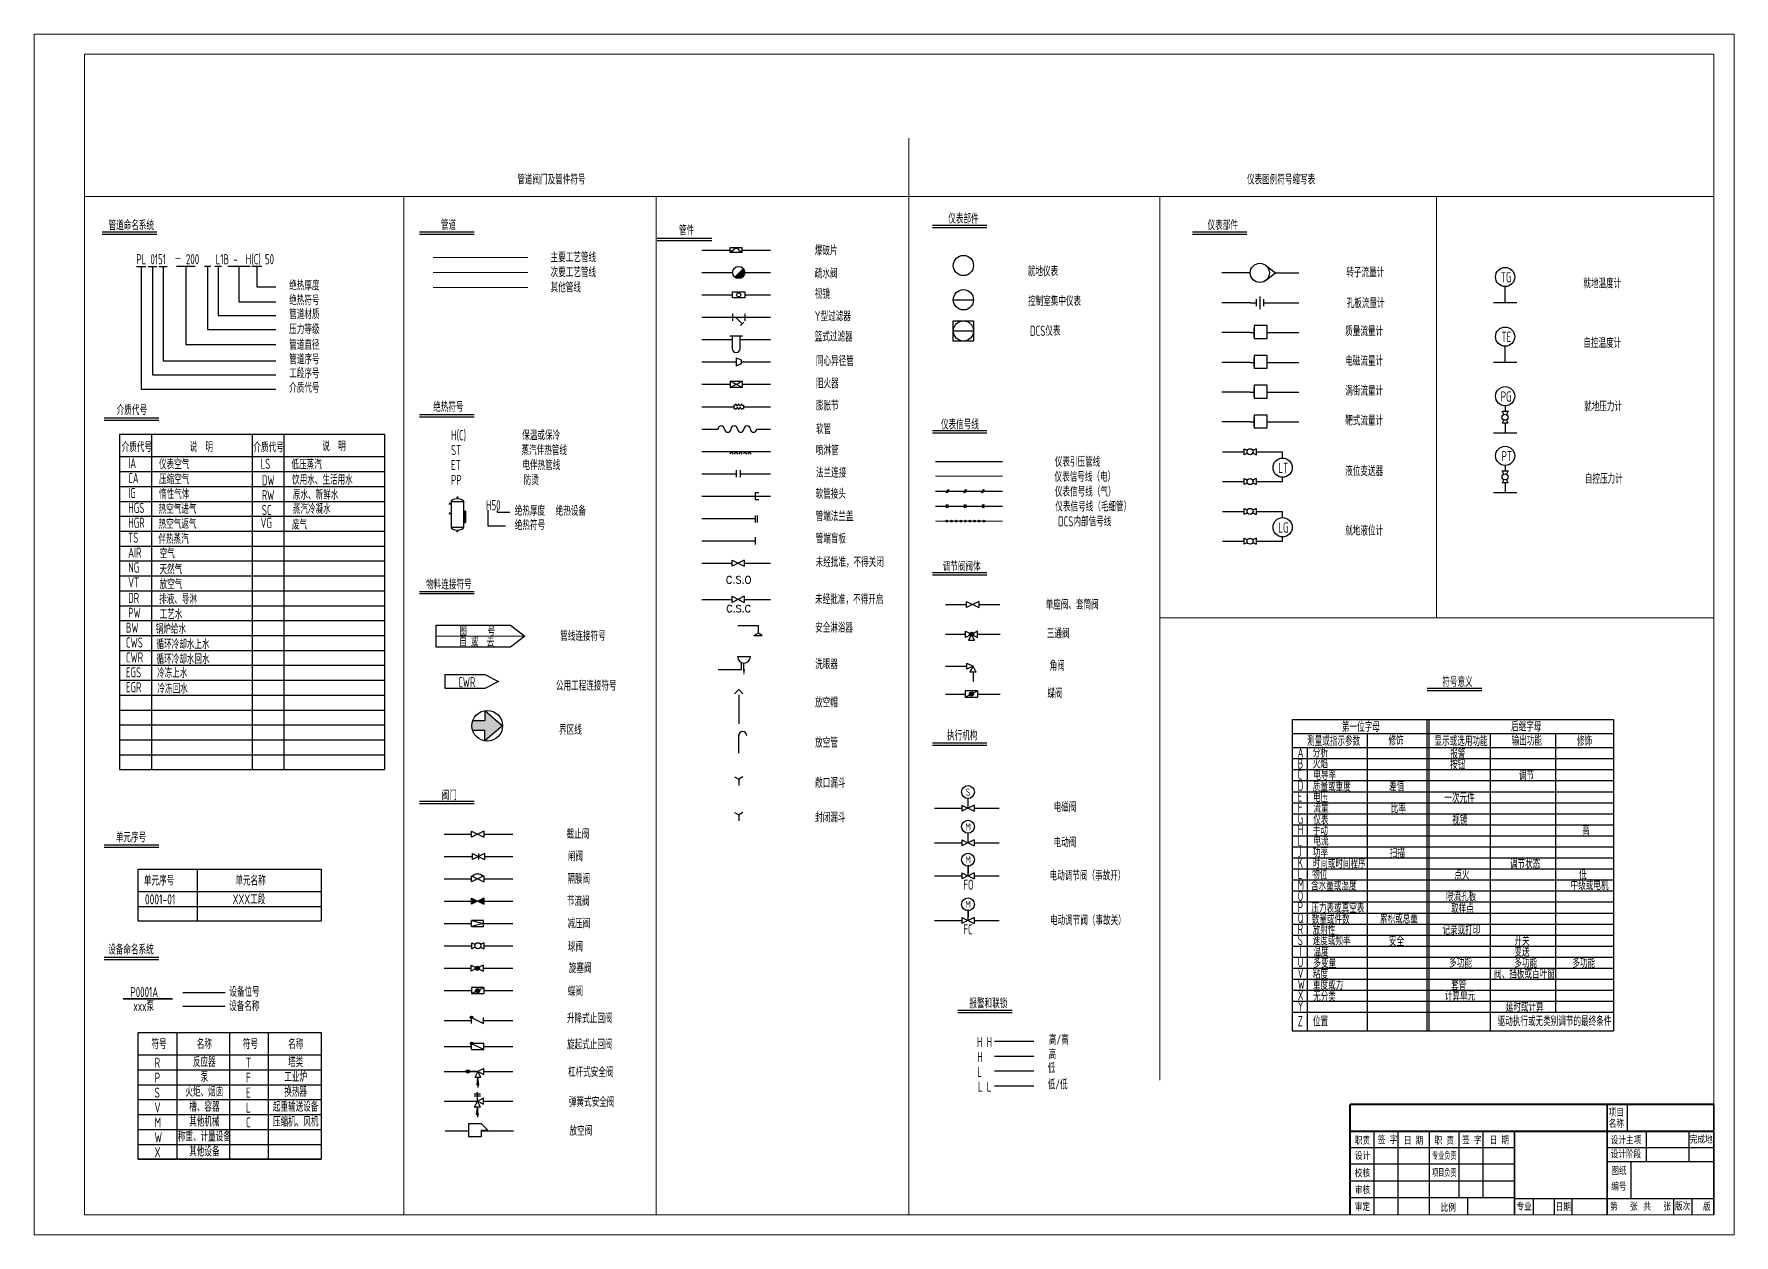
# Model space of a CAD drawing. Extents: x 2909 to 6527, y 1421 to 2016.
# Drawn here: x 2909 to 3750, y 1422 to 2016 of the extents above; entities that cross this region are included whole.
import ezdxf
from ezdxf.enums import TextEntityAlignment as Align
from ezdxf.lldxf.tags import DXFTag

# ---------------------------------------------------------------- set-up
doc = ezdxf.new("R2010")
doc.units = 0
for name, color, linetype, lineweight in [('AM_0', 7, 'Continuous', 18), ('AM_3', 6, 'AM_ISO02W050', 20), ('AM_5', 3, 'Continuous', 20), ('中粗线', 4, 'Continuous', 35), ('文本层', 3, 'Continuous', 18), ('细实线', 7, 'Continuous', 18)]:
    doc.layers.add(name, color=color, linetype=linetype, lineweight=lineweight)
doc.layers.add('THIN_LINE', color=1, linetype='Continuous')
doc.layers.add('设备线', color=3, linetype='Continuous')
doc.styles.add('HGCAD', font='gbenor.shx', dxfattribs={"width": 0.75, "bigfont": 'gbcbig.shx'})
doc.styles.get("Standard").update_dxf_attribs({"font": 'txt', "bigfont": 'gbcbig.shx'})
doc.styles.add('TQ', font='', dxfattribs={"width": 0.75})
doc.styles.get('TQ').set_extended_font_data('SimSun')
tags = doc.linetypes.add('AM_ISO02W050', pattern=[7.5, 6, -1.5]).pattern_tags.tags
tags[6:7] = [DXFTag(74, 4), DXFTag(75, 0), DXFTag(340, '0'), DXFTag(46, 1.0), DXFTag(50, 0.0), DXFTag(44, 0.0), DXFTag(45, 0.0)]
tags[4:5] = [DXFTag(74, 4), DXFTag(75, 0), DXFTag(340, '0'), DXFTag(46, 1.0), DXFTag(50, 0.0), DXFTag(44, 0.0), DXFTag(45, 0.0)]
doc.dimstyles.get("Standard").update_dxf_attribs({"dimtxt": 0.18, "dimasz": 0.18, "dimexe": 0.18, "dimexo": 0.0625, "dimgap": 0.09, "dimtad": 0, "dimtih": 1, "dimtoh": 1, "dimdec": 4, "dimzin": 0, "dimdsep": 46, "dimtxsty": 'Standard', "dimcen": 0.09, "dimadec": 0, "dimazin": 0, "dimtfac": 1, "dimtdec": 4, "dimtofl": 0, "dimtmove": 0, "dimatfit": 3, "dimfxl": 1, "dimtolj": 1, "dimtzin": 0, "dimarcsym": 0})

msp = doc.modelspace()

# ---------------------------------------------------------------- texts
at = {"style": 'TQ', "width": 0.75}
for s, p in [('项目', (3688.2, 1481.34)), ('名称', (3688.2, 1475.8)), ('第   张 ', (3688.89, 1434.8)), ('共   张 ', (3705.4, 1434.8))]:
    msp.add_text(s, height=3.6, dxfattribs=at).set_placement(p)
at = {"style": 'TQ'}
for s, width, p in [('签 字', 0.75, (3578.8, 1467.8)), ('签 字', 0.75, (3620.53, 1467.68)), ('完成地', 0.75, (3733.96, 1468.02)), ('职责', 0.75, (3566.42, 1467.49)), ('设计', 0.75, (3566.42, 1459.95)), ('日 期', 0.75, (3591.64, 1467.44)), ('专业负责', 0.6, (3606.88, 1459.95)), ('职 责', 0.75, (3606.88, 1467.49)), ('日 期', 0.75, (3634.07, 1467.62)), ('设计主项', 0.75, (3696.73, 1467.59)), ('设计阶段', 0.75, (3696.73, 1460.73)), ('校核', 0.75, (3566.42, 1451.38)), ('项目负责', 0.6, (3606.88, 1451.54)), ('图纸', 0.75, (3693.25, 1452.49)), ('审核', 0.75, (3566.42, 1443.01)), ('编号', 0.75, (3693.25, 1444.72)), ('审定', 0.75, (3566.39, 1434.64)), ('比例', 0.75, (3608.82, 1434.26)), ('专业', 0.75, (3646.39, 1434.77)), ('日期', 0.75, (3665.78, 1434.58)), ('版次', 0.75, (3724.79, 1434.92)), ('  版', 0.75, (3734.75, 1434.76))]:
    msp.add_text(s, height=3.6, dxfattribs=dict(at, width=width)).set_placement(p, align=Align.CENTER)
at = {"layer": '文本层', "style": 'HGCAD', "width": 0.8}
for s, p in [('0001-01', (2964.07, 1585.91)), ('R', (2968.78, 1505.07)), ('T', (3013.98, 1505.07)), ('P', (2968.78, 1497.7)), ('F', (3013.98, 1497.7)), ('S', (2968.78, 1490.32)), ('E', (3013.98, 1490.32)), ('V', (2968.78, 1482.95)), ('M', (2968.78, 1475.58)), ('L', (3013.98, 1482.95)), ('C', (3013.98, 1475.58)), ('W', (2968.78, 1468.21)), ('X', (2968.78, 1460.84))]:
    msp.add_text(s, height=5, dxfattribs=at).set_placement(p)
at = {"layer": '文本层', "char_height": 5, "style": 'HGCAD'}
for s, insert, width, attachment_point in [('管道阀门及管件符号', (3148.3, 1946.97), 54.5827, 1), ('仪表图例符号缩写表', (3509.27, 1946.97), 54.5827, 1), ('仪表部件', (3361.5, 1927.63), 54.5827, 1), ('管道命名系统', (2946.07, 1924.32), 54.5827, 1), ('管道', (3110.55, 1924.53), 54.5827, 1), ('管件', (3228.28, 1921.82), 54.5827, 1), ('仪表部件', (3489.76, 1924.44), 54.5827, 1), ('爆破片', (3295.46, 1911.89), 54.5827, 1), ('次要工艺管线', (3164.76, 1901.11), 54.5827, 1), ('主要工艺管线', (3164.76, 1908.48), 54.5827, 1), ('疏水阀', (3295.46, 1900.51), 54.5827, 1), ('就地仪表', (3400.8, 1901.59), 54.5827, 1), ('转子流量计', (3558.43, 1901.03), 54.5827, 1), ('绝热厚度', (3035.44, 1894.6), 54.5827, 1), ('其他管线', (3164.78, 1893.62), 54.5827, 1), ('TG', (3634.81, 1898.58), 54.5827, 1), ('就地温度计', (3675.66, 1895.6), 54.5827, 1), ('绝热符号', (3035.44, 1887.25), 54.5827, 1), ('视镜', (3295.46, 1890.41), 54.5827, 1), ('控制室集中仪表', (3400.94, 1886.85), 54.5827, 1), ('孔板流量计', (3558.58, 1885.83), 54.5827, 1), ('管道材质', (3035.44, 1880.4), 54.5827, 1), ('Y型过滤器', (3295.46, 1879.36), 54.5827, 1), ('压力等级', (3035.44, 1872.93), 54.5827, 1), ('篮式过滤器', (3295.46, 1869.27), 54.5827, 1), ('DCS仪表', (3401.95, 1872.1), 54.5827, 1), ('W', (3514.45, 1871.26), 54.5827, 1), ('质量流量计', (3557.86, 1871.97), 54.5827, 1), ('TE', (3635.22, 1869.1), 54.5827, 1), ('管道直径', (3035.44, 1865.19), 54.5827, 1), ('管道序号', (3035.44, 1858.07), 54.5827, 1), ('自控温度计', (3675.66, 1866.11), 54.5827, 1), ('工段序号', (3035.44, 1851.1), 54.5827, 1), ('同心异径管', (3296.01, 1857.24), 54.5827, 1), ('M', (3514.58, 1856.91), 54.5827, 1), ('电磁流量计', (3557.86, 1857.23), 54.5827, 1), ('介质代号', (3035.44, 1843.94), 54.5827, 1), ('阻火器', (3296.01, 1846.18), 54.5827, 1), ('涡街流量计', (3557.86, 1842.48), 54.5827, 1), ('介质代号', (2950.11, 1832.95), 54.5827, 1), ('绝热符号', (3106.68, 1834.54), 54.5827, 1), ('膨胀节', (3296.01, 1835.13), 54.5827, 1), ('V', (3514.75, 1841.61), 54.5827, 1), ('PG', (3634.81, 1839.61), 54.5827, 1), ('就地压力计', (3676.03, 1834.77), 54.5827, 1), ('仪表信号线', (3357.88, 1825.79), 54.5827, 1), ('T', (3514.95, 1826.85), 54.5827, 1), ('靶式流量计', (3557.86, 1827.74), 54.5827, 1), ('H(C)', (3115.51, 1820.46), 54.5827, 1), ('保温或保冷', (3150.72, 1820.46), 54.5827, 1), ('软管', (3296.01, 1823.59), 54.5827, 1), ('介质代号', (2952.57, 1814.65), 54.5827, 1), ('说  明', (2986.17, 1814.71), 54.5827, 1), ('介质代号', (3017.72, 1814.53), 54.5827, 1), ('说  明', (3051.84, 1815.06), 54.5827, 1), ('ST', (3115.51, 1813.09), 54.5827, 1), ('蒸汽伴热管线 ', (3150.36, 1813.09), 54.5827, 1), ('喷淋管', (3296.01, 1813.01), 54.5827, 1), ('PT', (3635.22, 1810.12), 54.5827, 1), ('IA', (2955.79, 1806.64), 54.5827, 1), ('仪表空气', (2971.03, 1806.12), 54.5827, 1), ('LS', (3021.29, 1806.34), 54.5827, 1), ('低压蒸汽', (3036.56, 1806.03), 54.5827, 1), ('ET', (3115.51, 1805.72), 54.5827, 1), ('电伴热管线 ', (3150.81, 1805.72), 54.5827, 1), ('法兰连接', (3296.01, 1801.95), 54.5827, 1), ('仪表信号线（电）', (3414.05, 1799.95), 54.5827, 1), ('仪表引压管线', (3414.19, 1807.32), 54.5827, 1), ('LT', (3524.81, 1804.29), 54.5827, 1), ('液位变送器', (3557.86, 1802.82), 54.5827, 1), ('CA', (2955.79, 1799.26), 54.5827, 1), ('IG', (2955.8, 1791.89), 54.5827, 1), ('压缩空气', (2971.03, 1798.75), 54.5827, 1), ('惰性气体', (2971.03, 1791.38), 54.5827, 1), ('DW', (3021.9, 1798.19), 54.5827, 1), ('饮用水、生活用水', (3036.88, 1798.46), 54.5827, 1), ('原水、新鲜水', (3037.26, 1791.07), 54.5827, 1), ('PP', (3115.51, 1798.35), 54.5827, 1), ('防烫', (3151.46, 1798.35), 54.5827, 1), ('软管接头', (3295.86, 1791.48), 54.5827, 1), ('仪表信号线（气）', (3414.25, 1792.58), 54.5827, 1), ('自控压力计', (3676.4, 1798.96), 54.5827, 1), ('HGS', (2955.8, 1784.52), 54.5827, 1), ('热空气进气', (2970.84, 1784.04), 54.5827, 1), ('SC', (3021.9, 1783.45), 54.5827, 1), ('RW', (3021.9, 1790.82), 54.5827, 1), ('蒸汽冷凝水', (3037.21, 1784.03), 54.5827, 1), ('H50', (3132.75, 1785.84), 54.5827, 1), ('绝热厚度', (3147.04, 1783.14), 54.5827, 1), ('绝热设备', (3167.26, 1783.14), 54.5827, 1), ('仪表信号线（毛细管）', (3414.47, 1785.21), 54.5827, 1), ('HGR', (2955.8, 1777.15), 54.5827, 1), ('热空气返气', (2970.84, 1776.67), 54.5827, 1), ('VG', (3021.29, 1777.15), 54.5827, 1), ('废气', (3036.82, 1776.32), 54.5827, 1), ('绝热符号', (3147.04, 1776.03), 54.5827, 1), ('管端法兰盖', (3295.86, 1780.42), 54.5827, 1), ('DCS内部信号线', (3415.83, 1777.83), 54.5827, 1), ('LG', (3524.81, 1774.81), 54.5827, 1), ('TS', (2955.8, 1769.78), 54.5827, 1), ('伴热蒸汽', (2970.76, 1769.21), 54.5827, 1), ('管端盲板', (3295.86, 1769.37), 54.5827, 1), ('就地液位计', (3557.86, 1773.33), 54.5827, 1), ('AIR', (2955.8, 1762.41), 54.5827, 1), ('空气', (2971.37, 1761.99), 54.5827, 1), ('未经批准，不得关闭', (3295.86, 1757.76), 54.5827, 1), ('NG', (2955.8, 1755.04), 54.5827, 1), ('天然气', (2971.27, 1754.21), 54.5827, 1), ('调节阀阀体', (3358.74, 1755.57), 54.5827, 1), ('VT', (2955.8, 1747.66), 54.5827, 1), ('放空气', (2971.33, 1746.84), 54.5827, 1), ('物料连接符号', (3103.2, 1746.69), 54.5827, 1), ('DR', (2955.8, 1739.99), 54.5827, 1), ('PW', (2955.8, 1732.62), 54.5827, 1), ('排液、导淋', (2971.1, 1739.47), 54.5827, 1), ('工艺水', (2971.35, 1731.95), 54.5827, 1), ('未经批准，不得开启', (3295.63, 1739.32), 54.5827, 1), ('单座阀、套筒阀', (3409.66, 1736.73), 54.5827, 1), ('BW', (2954.67, 1725.29), 54.5827, 1), ('锅炉给水', (2969.43, 1724.73), 54.5827, 1), ('安全淋浴器', (3295.63, 1725.32), 54.5827, 1), ('CWS', (2954.67, 1717.92), 54.5827, 1), ('循环冷却水上水', (2969.79, 1717.14), 54.5827, 1), (' 图     号', (3117.57, 1723.59), 54.5827, 1), (' 自 或  去', (3117.53, 1718.31), 54.5827, 1), ('管线连接符号', (3169.51, 1721.25), 54.5827, 1), ('三通阀', (3410.25, 1722.43), 54.5827, 1), ('CWR', (2954.67, 1710.55), 54.5827, 1), ('循环冷却水回水', (2969.79, 1709.77), 54.5827, 1), ('洗眼器', (3295.63, 1707.27), 54.5827, 1), ('EGS', (2954.67, 1703.18), 54.5827, 1), ('冷冻上水', (2970.07, 1702.91), 54.5827, 1), ('角阀', (3411.61, 1706.5), 54.5827, 1), ('符号意义', (3605.92, 1698.5), 54.5827, 1), ('EGR', (2954.67, 1695.81), 54.5827, 1), ('冷冻回水', (2970.25, 1695.2), 54.5827, 1), ('CWR', (3119.03, 1698.31), 54.5827, 1), ('公用工程连接符号', (3167.4, 1696.64), 54.5827, 1), ('蝶阀', (3410.49, 1692.85), 54.5827, 1), ('放空帽', (3295.63, 1688.31), 54.5827, 1), ('界区线', (3168.95, 1674.76), 54.5827, 1), ('第一位字母', (3556.23, 1676.23), 54.5827, 1), ('后继字母', (3639.91, 1676.39), 54.5827, 1), ('放空管', (3295.63, 1668.45), 54.5827, 1), ('执行机构', (3360.91, 1671.96), 54.5827, 1), ('测量或指示参数', (3539, 1669.29), 54.5827, 1), ('修饰', (3579.28, 1669.45), 54.5827, 1), ('显示或选用功能', (3602.02, 1669.23), 54.5827, 1), ('输出功能', (3640.15, 1669.45), 54.5827, 1), ('修饰', (3672.49, 1669.31), 54.5827, 1), ('A', (3534.35, 1663.51), 54.5827, 1), ('B', (3534.35, 1658.05), 54.5827, 1), ('分析', (3541.82, 1663.57), 54.5827, 1), ('火焰', (3541.82, 1658.11), 54.5827, 1), ('报警', (3609.77, 1663.09), 54.5827, 1), ('按钮', (3609.77, 1657.63), 54.5827, 1), ('敞口漏斗', (3295.63, 1648.55), 54.5827, 1), ('C', (3534.35, 1652.6), 54.5827, 1), ('电导率', (3542.1, 1652.43), 54.5827, 1), ('调节', (3643.78, 1652.23), 54.5827, 1), ('阀门', (3110.86, 1642.42), 54.5827, 1), ('D', (3534.35, 1647.14), 54.5827, 1), ('E', (3534.35, 1641.69), 54.5827, 1), ('质量或重度', (3541.85, 1646.74), 54.5827, 1), ('电压', (3541.91, 1641.43), 54.5827, 1), ('差值', (3579.55, 1646.93), 54.5827, 1), ('一次元件', (3606.95, 1641.17), 54.5827, 1), ('封闭漏斗', (3295.63, 1631.44), 54.5827, 1), ('电磁阀', (3413.61, 1636.61), 54.5827, 1), ('F', (3534.35, 1636.23), 54.5827, 1), ('流量', (3542.12, 1636.25), 54.5827, 1), ('比率', (3580.4, 1636.02), 54.5827, 1), ('截止阀', (3172.69, 1623.25), 54.5827, 1), ('G', (3534.35, 1630.78), 54.5827, 1), ('H', (3534.35, 1625.32), 54.5827, 1), ('手动', (3541.81, 1625.16), 54.5827, 1), ('仪表 ', (3542.12, 1630.31), 54.5827, 1), ('视镜', (3610.81, 1630.26), 54.5827, 1), ('高', (3675.07, 1625.11), 54.5827, 1), ('单元序号', (2957.15, 1619.11), 35.7058, 5), ('电动阀', (3413.57, 1619.11), 54.5827, 1), ('L', (3534.35, 1619.87), 54.5827, 1), ('电流', (3542.11, 1619.91), 54.5827, 1), ('闸阀', (3173.28, 1612.19), 54.5827, 1), ('J', (3534.35, 1614.41), 54.5827, 1), ('K', (3534.35, 1608.96), 54.5827, 1), ('时间或时间程序', (3541.73, 1608.72), 54.5827, 1), ('功率', (3541.91, 1614.15), 54.5827, 1), ('扫描', (3579.89, 1613.86), 54.5827, 1), ('调节状态', (3639.35, 1608.46), 54.5827, 1), ('单元序号', (2971.05, 1597.73), 35.7058, 5), ('单元名称', (3016.32, 1597.73), 35.7058, 5), ('隔膜阀', (3173.07, 1601.13), 54.5827, 1), ('FO', (3368.98, 1598.14), 54.5827, 1), ('电动调节阀（事故开）', (3411.61, 1602.69), 54.5827, 1), ('L', (3534.35, 1603.5), 54.5827, 1), ('M', (3534.35, 1598.05), 54.5827, 1), ('含水量或湿度', (3540.98, 1597.77), 54.5827, 1), ('物位', (3541.53, 1603.33), 54.5827, 1), ('点火', (3611.82, 1603.22), 54.5827, 1), ('中级或电机', (3669.38, 1597.97), 54.5827, 1), ('低', (3673.56, 1603.22), 54.5827, 1), ('XXX工段', (3015.55, 1588.46), 35.7058, 5), ('节流阀', (3172.79, 1590.07), 54.5827, 1), ('O', (3534.35, 1592.59), 54.5827, 1), ('限流孔板', (3607.63, 1592.52), 54.5827, 1), ('电动调节阀（事故关）', (3411.8, 1580.58), 54.5827, 1), ('P', (3534.35, 1587.14), 54.5827, 1), ('Q', (3534.35, 1581.68), 54.5827, 1), ('压力表或真空表', (3541.11, 1586.68), 54.5827, 1), ('数量或件数', (3541.29, 1581.11), 54.5827, 1), ('累积或总量', (3575.04, 1581.5), 54.5827, 1), ('取样点', (3610.21, 1586.4), 54.5827, 1), ('减压阀', (3173.12, 1579.02), 54.5827, 1), ('FC', (3368.98, 1576.08), 54.5827, 1), ('R', (3534.35, 1576.23), 54.5827, 1), ('放射性', (3541.76, 1575.82), 54.5827, 1), ('记录或打印', (3605.95, 1575.86), 54.5827, 1), ('设备命名系统', (2957.15, 1563.6), 35.7058, 5), ('球阀', (3173.28, 1567.57), 54.5827, 1), ('S', (3534.35, 1570.77), 54.5827, 1), ('T', (3534.35, 1565.32), 54.5827, 1), ('速度或频率', (3541.75, 1570.76), 54.5827, 1), ('温度', (3542.13, 1565.06), 54.5827, 1), ('安全', (3579.47, 1570.31), 54.5827, 1), ('开关', (3641.58, 1570.52), 54.5827, 1), ('变送', (3641.58, 1565.06), 54.5827, 1), ('旋塞阀', (3173.76, 1556.99), 54.5827, 1), ('U', (3534.35, 1559.86), 54.5827, 1), ('多变量', (3542.15, 1559.52), 54.5827, 1), ('多功能', (3609.29, 1559.68), 54.5827, 1), ('多功能', (3641.58, 1559.61), 54.5827, 1), ('多功能', (3670.28, 1559.55), 54.5827, 1), ('V', (3534.35, 1554.41), 54.5827, 1), ('W', (3534.35, 1548.95), 54.5827, 1), ('粘度', (3541.84, 1553.99), 54.5827, 1), ('重度或力', (3541.88, 1548.69), 54.5827, 1), ('套管', (3610.27, 1548.37), 54.5827, 1), ('阀、挡板或百叶窗', (3631.54, 1554.15), 54.5827, 1), ('P0001A', (2956.91, 1545.04), 54.5827, 1), ('设备位号', (3013.32, 1542.71), 35.7058, 5), ('蝶阀', (3173.34, 1545.5), 54.5827, 1), ('报警和联锁', (3371.93, 1539.51), 54.5827, 1), ('X', (3534.35, 1543.5), 54.5827, 1), ('无分类', (3541.97, 1542.86), 54.5827, 1), ('计算单元', (3607.16, 1543.28), 54.5827, 1), ('xxx泵', (2958.33, 1538.14), 54.5827, 1), ('设备名称', (3013.22, 1535.65), 35.7058, 5), ('升降式止回阀', (3172.85, 1532.1), 54.5827, 1), ('Y', (3534.35, 1538.04), 54.5827, 1), ('Z', (3534.38, 1530.66), 54.5827, 1), ('位置', (3541.9, 1530.5), 54.5827, 1), ('驱动执行或无类别调节的最终条件', (3633.28, 1530.68), 69.762, 1), ('延时或计算', (3637.26, 1537.83), 54.5827, 1), ('符号', (2971.05, 1516.89), 35.7058, 5), ('名称', (2993.46, 1516.89), 35.7058, 5), ('符号', (3016.25, 1516.89), 35.7058, 5), ('名称', (3038.66, 1516.89), 35.7058, 5), ('旋起式止回阀', (3172.85, 1519.18), 54.5827, 1), ('H H', (3375.65, 1520.34), 54.5827, 1), ('高', (3411.11, 1514.31), 54.5827, 1), ('高/高', (3411.28, 1521.5), 54.5827, 1), ('反应器', (2993.46, 1507.99), 35.7058, 5), ('塔类', (3038.66, 1507.99), 35.7058, 5), ('杠杆式安全阀', (3173.36, 1505.5), 54.5827, 1), ('H ', (3375.81, 1512.97), 54.5827, 1), ('L ', (3375.81, 1505.6), 54.5827, 1), ('低', (3410.68, 1507.5), 54.5827, 1), ('泵', (2993.46, 1500.61), 35.7058, 5), ('工业炉', (3038.66, 1500.61), 35.7058, 5), ('L L ', (3376.21, 1498.23), 54.5827, 1), ('低/低', (3410.73, 1499.39), 54.5827, 1), ('火炬、烟囱', (2993.46, 1493.24), 35.7058, 5), ('槽、容器', (2993.46, 1485.87), 35.7058, 5), ('起重输送设备', (3038.66, 1485.87), 35.7058, 5), ('换热器', (3038.66, 1493.24), 35.7058, 5), ('弹簧式安全阀', (3173.82, 1490.75), 54.5827, 1), ('其他机械', (2993.46, 1478.5), 35.7058, 5), ('压缩机、风机', (3038.66, 1478.5), 35.7058, 5), ('称重、计量设备', (2993.46, 1471.13), 35.7058, 5), ('放空阀', (3174.13, 1476.48), 54.5827, 1), ('其他设备', (2993.46, 1463.76), 35.7058, 5)]:
    msp.add_mtext(s, dxfattribs=dict(at, insert=insert, width=width, attachment_point=attachment_point))
at = {"layer": '设备线', "insert": (2959.82, 1907.52), "char_height": 5, "width": 65.0602, "attachment_point": 1, "style": 'HGCAD'}
msp.add_mtext('PL 0151  － 200    L1B -  H(C) 50', dxfattribs=at)

# ---------------------------------------------------------------- blocks, each defined once
blk = doc.blocks.new('#HGCAD-TF-TK~A1H~HGCAD标准图框')
at = {"layer": '细实线', "color": 7}
blk.add_lwpolyline([(10, -10), (-831, -10), (-831, 584), (10, 584)], close=True, dxfattribs=at)
at = {"layer": '细实线', "color": 4}
blk.add_lwpolyline([(0, 0), (-806, 0), (-806, 574), (0, 574)], close=True, dxfattribs=at)
blk = doc.blocks.new('#HGCAD~PID~FM~030')
at = {"color": 250}
blk.add_wipeout([(-3.19, 0), (3.19, 0), (3.19, 6.38), (-3.19, 6.38)], dxfattribs=at)
at = {"color": 1}
for p, q in [((-3.19, 6.38), (-3.19, 0)), ((3.19, 6.38), (-3.19, 6.38)), ((-3.19, 0), (3.19, 0)), ((6.38, 3.19), (3.19, 6.38)), ((3.19, 3.19), (6.38, 3.19)), ((3.19, 0), (3.19, 3.19))]:
    blk.add_line(p, q, dxfattribs=at)
blk = doc.blocks.new('#HGCAD~PID~FM~021')
at = {"color": 250}
blk.add_wipeout([(-1.5, -3), (3, -3), (3, 1.5), (0, 0)], dxfattribs=at)
blk.add_hatch(color=1).paths.add_polyline_path([(-5.8, 0, 1), (-4.2, 0, 1)])
at = {"color": 1}
for p, q in [((0, 0), (-4.2, 0)), ((0, 0), (-1.5, -3)), ((3, 1.5), (0, 0)), ((1.5, -3), (0, 0)), ((0, 0), (3, -1.5)), ((3, -1.5), (3, 1.5)), ((1.5, -3), (-1.5, -3))]:
    blk.add_line(p, q, dxfattribs=at)
blk.add_circle((-5, 0), 0.8, dxfattribs=at)
blk = doc.blocks.new('#HGCAD~PID~FM~020')
at = {"color": 250}
blk.add_wipeout([(-1.5, -3), (3, -3), (3, 1.5), (0, 0)], dxfattribs=at)
at = {"color": 1}
for p, q in [((1.5, 3.5), (-1.5, 3.5)), ((1.5, 2.5), (-1.5, 2.5)), ((0, 0), (-1.5, -3)), ((0, 0), (0, 4.5)), ((3, 1.5), (0, 0)), ((3, -1.5), (3, 1.5)), ((1.5, -3), (-1.5, -3)), ((1.5, -3), (0, 0)), ((0, 0), (3, -1.5))]:
    blk.add_line(p, q, dxfattribs=at)
blk = doc.blocks.new('#HGCAD~PID~FM~017')
at = {"color": 250}
blk.add_wipeout([(-3, -1.5), (3, -1.5), (3, 1.5), (-3.01, 1.49)], dxfattribs=at)
h = blk.add_hatch(color=1)
h.paths.add_polyline_path([(-3.01, 1.5), (-2.47, 1.23, 0.116338), (-2.41, 1.5, 1), (-3.61, 1.5, 0.414781), (-3, 0.9)])
h.paths.add_polyline_path([(-3.01, 1.5), (-3, 0.9, 0.283658), (-2.47, 1.23)], flags=17)
at = {"color": 1}
for p, q in [((-3, -1.5), (-3.01, 1.5)), ((-3.01, 1.5), (3, -1.5)), ((2.99, 1.5), (-3.01, 1.5)), ((3, -1.5), (2.99, 1.5)), ((-3, -1.5), (3, -1.5))]:
    blk.add_line(p, q, dxfattribs=at)
blk.add_circle((-3.01, 1.5), 0.6, dxfattribs=at)
blk = doc.blocks.new('#HGCAD~PID~FM~016')
at = {"color": 250}
blk.add_wipeout([(-3, -1.5), (3, -1.5), (3, 1.5), (-3, 1.5)], dxfattribs=at)
h = blk.add_hatch(color=1)
h.paths.add_polyline_path([(-3, 1.5), (-2.46, 1.23, 0.116434), (-2.4, 1.5, 1), (-3.6, 1.5, 0.414214), (-3, 0.9)])
h.paths.add_polyline_path([(-3, 1.5), (-3, 0.9, 0.284079), (-2.46, 1.23)], flags=17)
at = {"color": 1}
for p, q in [((-3, -1.5), (-3, 1.5)), ((-3, 1.5), (3, -1.5)), ((3, -1.5), (3, 1.5))]:
    blk.add_line(p, q, dxfattribs=at)
blk.add_circle((-3, 1.5), 0.6, dxfattribs=at)
blk = doc.blocks.new('#HGCAD~PID~FM~018')
at = {"color": 250}
blk.add_wipeout([(-3, -1.5), (-3, 1.5), (3, 1.5), (3, -1.5)], dxfattribs=at)
h = blk.add_hatch(color=1)
h.paths.add_polyline_path([(-0.89, -0.45, 0.791418), (1, 0, 0.116434), (0.89, 0.45)])
h.paths.add_polyline_path([(-1, 0, 0.116434), (-0.89, -0.45), (0.89, 0.45, 0.791418)])
at = {"color": 1}
for p, q in [((-3, -1.5), (3, 1.5)), ((-3, 1.5), (-3, -1.5)), ((3, 1.5), (-3, 1.5)), ((3, 1.5), (3, -1.5)), ((-3, -1.5), (3, -1.5))]:
    blk.add_line(p, q, dxfattribs=at)
blk.add_circle((0, 0), 1, dxfattribs=at)
blk = doc.blocks.new('#HGCAD~PID~FM~005')
at = {"color": 250}
blk.add_wipeout([(-3, -1.5), (-3, 1.5), (3, 1.5), (3, -1.5)], dxfattribs=at)
h = blk.add_hatch(color=1)
h.paths.add_polyline_path([(0.89, 0.45, 0.618034), (-0.89, 0.45), (0, 0)])
h.paths.add_polyline_path([(0, 0), (0.89, -0.45, 0.116434), (1, 0, 0.116434), (0.89, 0.45)])
h.paths.add_polyline_path([(-0.89, 0.45, 0.116434), (-1, 0, 0.116434), (-0.89, -0.45), (0, 0)])
h.paths.add_polyline_path([(0, 0), (-0.89, -0.45, 0.618034), (0.89, -0.45)])
at = {"color": 1}
for p, q in [((-3, 1.5), (3, -1.5)), ((3, 1.5), (-3, -1.5)), ((-3, -1.5), (-3, 1.5)), ((3, 1.5), (3, -1.5))]:
    blk.add_line(p, q, dxfattribs=at)
blk.add_circle((0, 0), 1, dxfattribs=at)
blk = doc.blocks.new('#HGCAD~PID~FM~003')
at = {"color": 250}
blk.add_wipeout([(-3, -1.5), (-3, 1.5), (3, 1.5), (3, -1.5)], dxfattribs=at)
h = blk.add_hatch(color=1)
h.paths.add_polyline_path([(3, 1.5), (0.21, 0.1, -0.116434), (0.23, 0, -0.116434), (0.21, -0.1), (3, -1.5)])
h.paths.add_polyline_path([(-3, 1.5), (-3, -1.5), (-0.21, -0.1, -0.116434), (-0.23, 0, -0.116434), (-0.21, 0.1)])
h.paths.add_polyline_path([(0, 0), (-0.21, 0.1, 0.116434), (-0.23, 0, 0.116434), (-0.21, -0.1)])
h.paths.add_polyline_path([(0.21, 0.1), (0, 0), (0.21, -0.1, 0.116434), (0.23, 0, 0.116434)])
at = {"color": 1}
for p, q in [((-3, 1.5), (3, -1.5)), ((3, 1.5), (-3, -1.5)), ((-3, -1.5), (-3, 1.5)), ((3, 1.5), (3, -1.5))]:
    blk.add_line(p, q, dxfattribs=at)
blk = doc.blocks.new('#HGCAD~PID~FM~019')
at = {"color": 250}
blk.add_wipeout([(-3, -1.5), (3, -1.5), (3, 1.5), (-3, 1.5)], dxfattribs=at)
at = {"color": 1}
for p, q in [((-3, -1.5), (-3, 1.5)), ((3, 1.5), (-3, 1.5)), ((-3, 1.5), (3, 0)), ((3, 0), (-3, -1.5)), ((3, -1.5), (3, 1.5)), ((-3, -1.5), (3, -1.5))]:
    blk.add_line(p, q, dxfattribs=at)
blk = doc.blocks.new('#HGCAD~PID~FM~004')
at = {"color": 250}
blk.add_wipeout([(-3, -1.5), (-3, 1.5), (3, 1.5), (3, -1.5)], dxfattribs=at)
at = {"color": 1}
for p, q in [((-3, 1.5), (-1.34, 0.67)), ((-3, -1.5), (-3, 1.5)), ((3, 1.5), (1.34, 0.67)), ((3, 1.5), (3, -1.5)), ((-1.34, -0.67), (-3, -1.5)), ((1.34, -0.67), (3, -1.5))]:
    blk.add_line(p, q, dxfattribs=at)
blk.add_circle((0, 0), 1.5, dxfattribs=at)
blk = doc.blocks.new('#HGCAD~PID~FM~006')
at = {"color": 250}
blk.add_wipeout([(-3, -1.5), (3, -1.5), (3, 1.5), (-3, 1.5)], dxfattribs=at)
at = {"color": 1}
for p, q in [((-3, 1.5), (3, -1.5)), ((3, 1.5), (-3, -1.5)), ((-3, -1.5), (-3, 1.5)), ((3, 1.5), (3, -1.5))]:
    blk.add_line(p, q, dxfattribs=at)
blk.add_arc((0, -1.87), 4.23, 52.99171, 127.00829, dxfattribs=at)
blk = doc.blocks.new('#HGCAD~PID~FM~002')
at = {"color": 250}
blk.add_wipeout([(-3, -1.5), (-3, 1.5), (3, 1.5), (3, -1.5)], dxfattribs=at)
at = {"color": 1}
for p, q in [((-3, 1.5), (3, -1.5)), ((3, 1.5), (-3, -1.5)), ((-3, -1.5), (-3, 1.5)), ((3, 1.5), (3, -1.5))]:
    blk.add_line(p, q, dxfattribs=at)
blk = doc.blocks.new('#HGCAD~PID~FM~001')
at = {"color": 250}
blk.add_wipeout([(-3, -1.5), (-3, 1.5), (3, 1.5), (3, -1.5)], dxfattribs=at)
at = {"color": 1}
for p, q in [((-3, 1.5), (3, -1.5)), ((3, 1.5), (-3, -1.5)), ((-3, -1.5), (-3, 1.5)), ((0, 1.5), (0, -1.5)), ((3, 1.5), (3, -1.5))]:
    blk.add_line(p, q, dxfattribs=at)
blk = doc.blocks.new('#HGCAD~PID~SB~003')
for p, q in [((-1.5, 34.2), (0, 34.2)), ((0, 34.2), (0, 31.2)), ((1.5, 34.2), (0, 34.2)), ((-15.5, 22.5), (-15.5, 21)), ((-15.5, 21), (-12.5, 21)), ((-15.5, 19.5), (-15.5, 21)), ((-15.5, 3.5), (-15.5, 2)), ((-15.5, 0.5), (-15.5, 2)), ((-15.5, 2), (-12.5, 2)), ((0, -34.2), (0, -31.2)), ((-1.5, -34.2), (0, -34.2)), ((1.5, -34.2), (0, -34.2))]:
    blk.add_line(p, q)
at = {"color": 7}
for p, q in [((-12.5, 25), (-12.5, -25)), ((12.5, 25), (-12.5, 25)), ((12.5, -25), (12.5, 25)), ((-12.5, -25), (12.5, -25))]:
    blk.add_line(p, q, dxfattribs=at)
blk.add_arc((9.3, 25), 3.18, 0, 40.2918, dxfattribs=at)
at = {"extrusion": (0, 0, -1)}
blk.add_ellipse((0, 25), major_axis=(12.5, 0), ratio=0.5, start_param=3.141593, end_param=6.283185, dxfattribs=at)
blk.add_ellipse((0, -25), major_axis=(12.5, 0), ratio=0.5, start_param=3.141593, end_param=6.283185)
blk = doc.blocks.new('#HGCAD~PID~GJ~031')
at = {"color": 1}
for p, q in [((-2, 4.15), (0, 3)), ((2, 4.15), (0, 3)), ((0, 3), (0, 0))]:
    blk.add_line(p, q, dxfattribs=at)
blk = doc.blocks.new('#HGCAD~PID~GJ~030')
at = {"color": 1}
blk.add_arc((2, 0), 2, 0, 180, dxfattribs=at)
blk = doc.blocks.new('#HGCAD~PID~GJ~029')
at = {"color": 1}
for p in [(-2, -0.94), (2, -0.94)]:
    blk.add_line(p, (0, 1.06), dxfattribs=at)
blk = doc.blocks.new('#HGCAD~PID~GJ~035')
at = {"color": 1}
for p, q in [((0, 0), (9, 0)), ((7.5, 5), (12.5, 5)), ((9, 0), (9, 2.71)), ((10, 0), (10, 2.5))]:
    blk.add_line(p, q, dxfattribs=at)
blk.add_lwpolyline([(10, 0, 0.83, 0, 0), (10, -2.5, 0, 0, 0)], format="xyseb", dxfattribs=at)
blk.add_arc((10, 5), 2.5, 180, 0, dxfattribs=at)
blk = doc.blocks.new('#HGCAD~PID~GJ~034')
at = {"color": 1}
for p, q in [((0, 0), (10, 0)), ((10, 0), (10, -3.85)), ((8, -5), (10, -3.85)), ((8, -5), (12, -5)), ((12, -5), (10, -3.85))]:
    blk.add_line(p, q, dxfattribs=at)
blk = doc.blocks.new('#HGCAD~PID~GJ~037')
at = {"color": 1, "insert": (0, 0), "char_height": 3.5, "width": 3.7865, "attachment_point": 5}
blk.add_mtext('{\\Fromans|c134;C.S.C}', dxfattribs=at)
blk = doc.blocks.new('#HGCAD~PID~GJ~036')
at = {"color": 1, "insert": (0, 0), "char_height": 3.5, "width": 3.7865, "attachment_point": 5}
blk.add_mtext('{\\Fromans|c134;C.S.O}', dxfattribs=at)
blk = doc.blocks.new('#HGCAD~PID~GJ~020')
at = {"color": 1}
blk.add_line((0, 1.75), (0, -1.75), dxfattribs=at)
blk = doc.blocks.new('#HGCAD~PID~GJ~018')
at = {"color": 1}
for p, q in [((-3.5, 3), (0, 3)), ((0, 3), (0, -3)), ((0, -3), (-3.5, -3))]:
    blk.add_line(p, q, dxfattribs=at)
blk = doc.blocks.new('#HGCAD~PID~GJ~019')
at = {"color": 250}
blk.add_wipeout([(0, 1.75), (2, 1.75), (2, -1.75), (0, -1.75)], dxfattribs=at)
at = {"color": 1}
for p, q in [((0, 1.75), (0, -1.75)), ((2, 1.75), (2, -1.75))]:
    blk.add_line(p, q, dxfattribs=at)
blk = doc.blocks.new('#HGCAD~PID~GJ~016')
at = {"color": 1}
for p, q in [((0, 0), (40, 0)), ((8, 0), (5.3, -4.7)), ((8, 0), (10.7, -4.7)), ((16, 0), (13.3, -4.7)), ((16, 0), (18.7, -4.7)), ((24, 0), (21.3, -4.7)), ((24, 0), (26.7, -4.7)), ((32, 0), (29.3, -4.7)), ((32, 0), (34.7, -4.7)), ((40, 0), (37.3, -4.7)), ((40, 0), (42.7, -4.7))]:
    blk.add_line(p, q, dxfattribs=at)
blk = doc.blocks.new('#HGCAD~PID~GJ~015')
at = {"color": 250}
blk.add_wipeout([(0, -3.8), (22.3, -3.8), (22.3, 3.8), (0, 3.8)], dxfattribs=at)
at = {"color": 1}
for p, q in [((0, 3.8), (0, -3.8)), ((0, 3.8), (3.2, 3.8)), ((19.1, 3.8), (22.3, 3.8)), ((22.3, 3.8), (22.3, -3.8)), ((0, -3.8), (3.2, -3.8)), ((19.1, -3.8), (22.3, -3.8))]:
    blk.add_line(p, q, dxfattribs=at)
for centre, start, end in [((4.8, 3.8), 0, 180), ((8, 3.8), 180, 0), ((11.2, 3.8), 0, 180), ((14.4, 3.8), 180, 0), ((17.6, 3.8), 0, 180), ((4.8, -3.8), 180, 0), ((8, -3.8), 0, 180), ((11.2, -3.8), 180, 0), ((14.4, -3.8), 0, 180), ((17.6, -3.8), 180, 0)]:
    blk.add_arc(centre, 1.6, start, end, dxfattribs=at)
blk = doc.blocks.new('#HGCAD~PID~GJ~022')
at = {"color": 250}
blk.add_wipeout([(0, -2), (2.5, -1), (2.5, 1), (0, 2)], dxfattribs=at)
at = {"color": 1}
for p, q in [((0, 2), (0, -2)), ((0, 2), (2.5, 1)), ((2.5, 1), (2.5, -1)), ((2.5, -1), (0, -2))]:
    blk.add_line(p, q, dxfattribs=at)
at = {"style": 'HGCAD', "width": 0.75}
blk.add_attdef('DNXDN', text='', height=3.5, dxfattribs=at).set_placement((0.89, 3), align=Align.CENTER)
blk = doc.blocks.new('#HGCAD~PID~GJ~010')
at = {"color": 250}
blk.add_wipeout([(-3, -1.75), (-3, 1.75), (3, 1.75), (3, -1.75)], dxfattribs=at)
at = {"color": 1}
for p, q in [((-3, -1.75), (-3, 1.75)), ((-3, 0), (3, 0)), ((-1.5, 0), (1.72, 3.22)), ((2.57, 2.37), (0.87, 4.07)), ((3, -1.75), (3, 1.75))]:
    blk.add_line(p, q, dxfattribs=at)
blk = doc.blocks.new('#HGCAD~PID~GJ~002')
at = {"color": 250}
blk.add_wipeout([(-3, -1.5), (-3, 1.5), (3, 1.5), (3, -1.5)], dxfattribs=at)
at = {"color": 1}
for p, q in [((-3, -1.5), (-3, 1.5)), ((-3, 1.5), (3, 1.5)), ((3, 1.5), (3, -1.5)), ((3, -1.5), (-3, -1.5))]:
    blk.add_line(p, q, dxfattribs=at)
blk.add_circle((0, 0), 1, dxfattribs=at)
blk = doc.blocks.new('#HGCAD~PID~FM~022')
at = {"color": 250}
blk.add_wipeout([(-3, -3), (3, -3), (3, 3), (-3, 3)], dxfattribs=at)
blk.add_hatch(color=1).paths.add_polyline_path([(3, 0, 0.198912), (2.12, 2.12), (-2.12, -2.12, 0.668179)])
at = {"color": 1}
blk.add_circle((0, 0), 3, dxfattribs=at)
blk = doc.blocks.new('#HGCAD~PID~YB~001')
at = {"color": 5}
blk.add_circle((0, 0), 5, dxfattribs=at)
at = {"color": 7, "flags": 8}
for tag, p in [('T', (0, 2)), ('B', (0, -2))]:
    blk.add_attdef(tag, text='', height=3, dxfattribs=at).set_placement(p, align=Align.MIDDLE)
blk = doc.blocks.new('#HGCAD~PID~YB~005')
at = {"color": 5, "linetype": 'Continuous'}
blk.add_line((-5, 0), (5, 0), dxfattribs=at)
at = {"color": 5}
blk.add_circle((0, 0), 5, dxfattribs=at)
at = {"color": 7, "flags": 8}
for tag, p in [('T', (0, 2)), ('B', (0, -2))]:
    blk.add_attdef(tag, text='', height=3, dxfattribs=at).set_placement(p, align=Align.MIDDLE)
blk = doc.blocks.new('#HGCAD~PID~YB~006')
at = {"color": 5}
for p, q in [((-5, -5), (-5, 5)), ((-5, 5), (5, 5)), ((5, 5), (5, -5)), ((5, -5), (-5, -5))]:
    blk.add_line(p, q, dxfattribs=at)
at = {"color": 5, "linetype": 'Continuous'}
blk.add_line((-5, 0), (5, 0), dxfattribs=at)
at = {"color": 5}
blk.add_circle((0, 0), 5, dxfattribs=at)
at = {"color": 7, "flags": 8}
for tag, p in [('T', (0, 2)), ('B', (0, -2))]:
    blk.add_attdef(tag, text='', height=3, dxfattribs=at).set_placement(p, align=Align.MIDDLE)
blk = doc.blocks.new('#HGCAD~PID~FM~028')
at = {"color": 1, "style": 'HGCAD', "width": 0.75, "flags": 8}
blk.add_attdef('M', text='', height=3.5, dxfattribs=at).set_placement((0, 7.98), align=Align.MIDDLE)
at = {"color": 250}
blk.add_wipeout([(-3, -1.5), (3, -1.5), (3, 1.5), (-3, 1.5)], dxfattribs=at)
at = {"color": 1}
for p, q in [((-3, 1.5), (3, -1.5)), ((3, 1.5), (-3, -1.5)), ((-3, 1.5), (-3, -1.5)), ((0, 0), (0, 4.79)), ((3, 1.5), (3, -1.5))]:
    blk.add_line(p, q, dxfattribs=at)
blk.add_circle((0, 7.98), 3.19, dxfattribs=at)
blk = doc.blocks.new('#HGCAD~PID~GJ~007')
at = {"color": 250}
blk.add_wipeout([(-3, 0.5), (-3, 3), (3, 3), (3, 0.5)], dxfattribs=at)
at = {"color": 1}
for p, q in [((-3, 0.5), (-3, 3)), ((-3, 3), (3, 3)), ((-1.71, 1.12), (-3, 1.12)), ((3, 0.5), (-3, 0.5)), ((1.71, 1.12), (3, 1.12)), ((3, 0.5), (3, 3))]:
    blk.add_line(p, q, dxfattribs=at)
blk.add_arc((0, 0.75), 1.75, 12.26475, 167.73525, dxfattribs=at)
blk = doc.blocks.new('#HGCAD~PID~GJ~001')
at = {"color": 250}
blk.add_wipeout([(-3, -1.5), (-3, 1.5), (3, 1.5), (3, -1.5)], dxfattribs=at)
at = {"color": 1}
for p, q in [((3, 1.5), (-3, -1.5)), ((-3, 1.5), (3, -1.5)), ((-3, -1.5), (-3, 1.5)), ((-3, 1.5), (3, 1.5)), ((3, -1.5), (3, 1.5)), ((3, -1.5), (-3, -1.5))]:
    blk.add_line(p, q, dxfattribs=at)
blk = doc.blocks.new('#HGCAD~PID~GJ~038')
at = {"color": 250}
blk.add_wipeout([(0, 1.6), (25.53, 1.6), (25.53, -1.6), (0, -1.6)], dxfattribs=at)
at = {"color": 1}
for p, q in [((0, 0), (3.19, 0)), ((22.34, 0), (25.53, 0))]:
    blk.add_line(p, q, dxfattribs=at)
for centre, start, end in [((4.79, 0), 0, 180), ((7.98, 0), 180, 0), ((11.17, 0), 0, 180), ((14.36, 0), 180, 0), ((17.55, 0), 0, 180), ((20.75, 0), 180, 0)]:
    blk.add_arc(centre, 1.6, start, end, dxfattribs=at)
blk = doc.blocks.new('#HGCAD~PID~GJ~039')
at = {"color": 250}
blk.add_wipeout([(-3.19, 1.91), (3.19, 1.91), (3.19, -0.99), (-3.19, -0.99)], dxfattribs=at)
at = {"color": 1}
for p, q in [((-3.19, 1.91), (3.19, 1.91)), ((-3.19, 0), (-1.91, 0)), ((-1.91, 1.91), (-1.91, -4.47)), ((1.91, -4.47), (1.91, 1.91)), ((1.91, 0), (3.19, 0))]:
    blk.add_line(p, q, dxfattribs=at)
blk.add_arc((0, -4.47), 1.91, 180, 0, dxfattribs=at)
blk = doc.blocks.new('#HGCAD~PID~FM~012')
at = {"color": 250}
blk.add_wipeout([(-3, -3), (3, -3), (3, 1.5), (-3, 1.5)], dxfattribs=at)
h = blk.add_hatch(color=1)
h.paths.add_polyline_path([(0.89, 0.45, 0.618034), (-0.89, 0.45), (0, 0)])
h.paths.add_polyline_path([(0, 0), (-0.89, 0.45, 0.116434), (-1, 0, 0.116434), (-0.89, -0.45)])
h.paths.add_polyline_path([(0, 0), (0.89, -0.45, 0.116434), (1, 0, 0.116434), (0.89, 0.45)])
h.paths.add_polyline_path([(0, 0), (0.45, -0.89, 0.162278), (0.89, -0.45)])
h.paths.add_polyline_path([(0, 0), (-0.45, -0.89, 0.236068), (0.45, -0.89)])
h.paths.add_polyline_path([(0, 0), (-0.89, -0.45, 0.162278), (-0.45, -0.89)])
at = {"color": 1}
for p, q in [((-3, -1.5), (-3, 1.5)), ((3, 1.5), (-3, -1.5)), ((-3, 1.5), (3, -1.5)), ((3, -1.5), (3, 1.5)), ((0, 0), (-1.5, -3)), ((1.5, -3), (-1.5, -3)), ((1.5, -3), (0, 0))]:
    blk.add_line(p, q, dxfattribs=at)
blk.add_circle((0, 0), 1, dxfattribs=at)
blk = doc.blocks.new('#HGCAD~PID~FM~007')
at = {"color": 250}
blk.add_wipeout([(-3, -3), (1.5, -3), (0, 0), (-3, 1.5)], dxfattribs=at)
at = {"color": 1}
for p, q in [((-3, -1.5), (-3, 1.5)), ((-3, 1.5), (0, 0)), ((0, 0), (-3, -1.5)), ((0, 0), (-1.5, -3)), ((1.5, -3), (-1.5, -3)), ((1.5, -3), (0, 0))]:
    blk.add_line(p, q, dxfattribs=at)
blk = doc.blocks.new('#HGCAD~PID~FM~026')
at = {"color": 250}
blk.add_wipeout([(-3.19, -3.19), (3.19, -3.19), (3.19, 3.19), (-3.19, 3.19)], dxfattribs=at)
at = {"color": 1}
for p, q in [((-3.19, 3.19), (3.19, 3.19)), ((-3.19, -3.19), (-3.19, 3.19)), ((3.19, 3.19), (3.19, -3.19)), ((3.19, -3.19), (-3.19, -3.19))]:
    blk.add_line(p, q, dxfattribs=at)

# ---------------------------------------------------------------- hatches: boundary and pattern name
h = msp.add_hatch()
h.set_pattern_fill('ACAD_ISO04W100', color=256, scale=0.014743, style=0)
h.set_pattern_definition([(0, (3057.5596, 2634.31283), (0, 0.0737155286), [0.353834537, -0.044229317, 0.007371553, -0.044229317])])
h.paths.add_polyline_path([(3132.17, 1666.76), (3141.01, 1674.25), (3132.17, 1681.74), (3132.17, 1676.64), (3126.21, 1676.64, 0.162011), (3126.21, 1671.85), (3132.17, 1671.84)])
h = msp.add_hatch()
h.set_pattern_fill('ACAD_ISO08W100', color=256, scale=0.014743, angle=180, style=0)
h.set_pattern_definition([(180, (2364.8126, 3228.617794), (-9e-18, -0.0737155286), [0.353834537, -0.044229317, 0.088458634, -0.044229317])])
h.paths.add_polyline_path([(3128.79, 1500.31), (3128.37, 1496.68), (3129.21, 1496.68)])
h = msp.add_hatch()
h.set_pattern_fill('ACAD_ISO08W100', color=256, scale=0.014743, angle=180, style=0)
h.set_pattern_definition([(180, (2364.54005, 3213.84405), (-9e-18, -0.0737155286), [0.353834537, -0.044229317, 0.088458634, -0.044229317])])
h.paths.add_polyline_path([(3128.52, 1485.54), (3128.1, 1481.91), (3128.94, 1481.91)])

# ---------------------------------------------------------------- linework, layer by layer
for p, q in [((2942.93, 1918.52), (2969.92, 1918.52)), ((3099.98, 1918.52), (3126.96, 1918.52)), ((3353.63, 1921.79), (3380.61, 1921.79)), ((3353.63, 1920.67), (3380.61, 1920.67)), ((3482.24, 1918.47), (3509.23, 1918.47)), ((2942.93, 1917.4), (2969.92, 1917.4)), ((3099.98, 1917.4), (3126.96, 1917.4)), ((3217.47, 1915.35), (3244.45, 1915.35)), ((3217.47, 1914.23), (3244.45, 1914.23)), ((3239.62, 1909.47), (3273.5, 1909.47)), ((3482.24, 1917.35), (3509.23, 1917.35)), ((2962.26, 1901.45), (2962.26, 1840.69)), ((2967.84, 1901.45), (2967.84, 1847.85)), ((2973.03, 1901.45), (2973.03, 1854.82)), ((2984.35, 1901.59), (2984.35, 1862.82)), ((2995.08, 1901.65), (2995.08, 1870.32)), ((3000.31, 1901.65), (3000.31, 1877.15)), ((3010.55, 1901.51), (3010.55, 1883.98)), ((3019.46, 1901.51), (3019.46, 1891.35)), ((3239.62, 1898.42), (3273.5, 1898.42)), ((3510.86, 1898.23), (3496.89, 1898.23)), ((3523.44, 1898.23), (3534.97, 1898.23)), ((3010.55, 1883.98), (3028.84, 1883.98)), ((3019.46, 1891.35), (3028.84, 1891.35)), ((3239.62, 1887.36), (3273.5, 1887.36)), ((3636.97, 1883.64), (3636.97, 1891.46)), ((3000.31, 1877.15), (3028.84, 1877.15)), ((3239.62, 1876.3), (3273.5, 1876.3)), ((3510.86, 1883.48), (3496.89, 1883.48)), ((3510.86, 1883.48), (3513.78, 1883.48)), ((3517.44, 1883.48), (3534.97, 1883.48)), ((3631.24, 1883.64), (3642.7, 1883.64)), ((2995.08, 1870.32), (3028.84, 1870.32)), ((3510.86, 1868.74), (3496.89, 1868.74)), ((3510.86, 1868.74), (3512.85, 1868.74)), ((3518.69, 1868.74), (3534.97, 1868.74)), ((2984.35, 1862.82), (3028.84, 1862.82)), ((3239.62, 1865.25), (3273.5, 1865.25)), ((3636.97, 1854.15), (3636.97, 1861.98)), ((2973.03, 1854.82), (3028.84, 1854.82)), ((3239.62, 1854.19), (3273.5, 1854.19)), ((3510.86, 1854), (3496.89, 1854)), ((3510.86, 1854), (3512.85, 1854)), ((3518.69, 1854), (3534.97, 1854)), ((3631.24, 1854.15), (3642.7, 1854.15)), ((2967.84, 1847.85), (3028.84, 1847.85)), ((3239.62, 1843.13), (3273.5, 1843.13)), ((2962.26, 1840.69), (3028.84, 1840.69)), ((3510.86, 1839.25), (3496.89, 1839.25)), ((3510.86, 1839.25), (3512.85, 1839.25)), ((3518.69, 1839.25), (3534.97, 1839.25)), ((2943.89, 1826.62), (2970.88, 1826.62)), ((2943.89, 1825.43), (2970.88, 1825.43)), ((3099.98, 1828.21), (3126.96, 1828.21)), ((3099.98, 1827.09), (3126.96, 1827.09)), ((3239.62, 1832.07), (3273.5, 1832.07)), ((2951.55, 1818.41), (3082.54, 1818.41)), ((2951.55, 1818.41), (2951.55, 1652.55)), ((2967.32, 1818.41), (2967.32, 1652.55)), ((3017.05, 1818.41), (3017.05, 1652.55)), ((3032.81, 1818.41), (3032.81, 1652.55)), ((3082.54, 1818.41), (3082.54, 1652.55)), ((3239.62, 1821.02), (3273.5, 1821.02)), ((3353.63, 1820.3), (3380.61, 1820.3)), ((3353.63, 1819.18), (3380.61, 1819.18)), ((3510.86, 1824.51), (3496.89, 1824.51)), ((3510.86, 1824.51), (3512.85, 1824.51)), ((3518.69, 1824.51), (3534.97, 1824.51)), ((3631.24, 1819.12), (3642.7, 1819.12)), ((3239.62, 1809.96), (3273.5, 1809.96)), ((3497.14, 1809.77), (3522.95, 1809.77)), ((3518.69, 1809.77), (3526.89, 1809.77)), ((3526.89, 1806.67), (3526.89, 1809.77)), ((2951.55, 1807.35), (3082.54, 1807.35)), ((3355.12, 1805.01), (3388.37, 1805.01)), ((3239.62, 1798.9), (3273.5, 1798.9)), ((3497.14, 1795.03), (3522.95, 1795.03)), ((3518.69, 1795.03), (3526.89, 1795.03)), ((3526.89, 1795.03), (3526.89, 1797.17)), ((3239.62, 1787.84), (3273.5, 1787.84)), ((3355.12, 1790.27), (3388.37, 1790.27)), ((3361.36, 1791.08), (3360.32, 1789.46)), ((3361.36, 1783.71), (3360.32, 1782.09)), ((3360.32, 1783.71), (3361.36, 1782.09)), ((3361.81, 1791.08), (3360.77, 1789.46)), ((3370.07, 1791.08), (3369.03, 1789.46)), ((3369.25, 1783.71), (3370.29, 1782.09)), ((3370.29, 1783.71), (3369.25, 1782.09)), ((3370.52, 1791.08), (3369.48, 1789.46)), ((3378.77, 1791.08), (3377.74, 1789.46)), ((3379.22, 1791.08), (3378.19, 1789.46)), ((3379.22, 1783.71), (3378.19, 1782.09)), ((3378.19, 1783.71), (3379.22, 1782.09)), ((3631.24, 1789.64), (3642.7, 1789.64)), ((3122.66, 1780.44), (3121.76, 1779.78)), ((3122.66, 1780.14), (3121.76, 1779.48)), ((3122.66, 1779.85), (3121.76, 1779.19)), ((3122.66, 1779.55), (3121.76, 1778.89)), ((3122.66, 1779.26), (3121.76, 1778.6)), ((3122.66, 1778.96), (3121.76, 1778.3)), ((3122.66, 1778.67), (3121.76, 1778.01)), ((3122.66, 1778.37), (3121.76, 1777.71)), ((3122.66, 1778.08), (3121.76, 1777.42)), ((3122.66, 1777.78), (3121.76, 1777.12)), ((3122.66, 1777.49), (3121.76, 1776.83)), ((3122.66, 1777.2), (3121.76, 1776.54)), ((3122.66, 1776.9), (3121.76, 1776.24)), ((3122.66, 1776.61), (3121.76, 1775.95)), ((3122.66, 1776.31), (3121.76, 1775.65)), ((3122.66, 1776.02), (3121.76, 1775.36)), ((3122.66, 1775.72), (3121.76, 1775.06)), ((3122.66, 1775.43), (3122.01, 1774.95)), ((3122.66, 1775.13), (3122.23, 1774.81)), ((3122.66, 1780.44), (3122.66, 1774.8)), ((3133.73, 1780.84), (3133.73, 1773.07)), ((3138.34, 1780.76), (3138.34, 1779.92)), ((3138.34, 1779.92), (3144.56, 1779.92)), ((3239.62, 1776.79), (3265.92, 1776.79)), ((3355.12, 1782.9), (3388.37, 1782.9)), ((3497.14, 1780.28), (3522.95, 1780.28)), ((3518.69, 1780.28), (3526.89, 1780.28)), ((3526.89, 1777.18), (3526.89, 1780.28)), ((3133.73, 1773.07), (3142.47, 1773.07)), ((3526.89, 1765.54), (3526.89, 1767.69)), ((3239.62, 1765.73), (3265.92, 1765.73)), ((3497.14, 1765.54), (3522.95, 1765.54)), ((3518.69, 1765.54), (3526.89, 1765.54)), ((3239.62, 1754.67), (3273.5, 1754.67)), ((3353.63, 1750.04), (3380.61, 1750.04)), ((3353.63, 1748.92), (3380.61, 1748.92)), ((3099.98, 1740.72), (3126.96, 1740.72)), ((3099.98, 1739.6), (3126.96, 1739.6)), ((3239.62, 1736.78), (3273.5, 1736.78)), ((3144.99, 1723.96), (3152.02, 1718.55)), ((3152.02, 1718.55), (3144.99, 1713.14)), ((3132.29, 1699.63), (3139.05, 1696.19)), ((3139.05, 1696.19), (3132.29, 1692.75)), ((3598.42, 1692.81), (3625.4, 1692.81)), ((3598.42, 1691.69), (3625.4, 1691.69)), ((3257.8, 1689.61), (3257.8, 1675.14)), ((2951.55, 1674.66), (3082.54, 1674.66)), ((3132.17, 1676.64), (3126.21, 1676.64)), ((3132.17, 1681.74), (3132.17, 1676.64)), ((3132.17, 1681.74), (3141.01, 1674.25)), ((3141.01, 1674.25), (3132.17, 1666.76)), ((3531.69, 1677.34), (3690.55, 1677.34)), ((3690.55, 1677.34), (3690.55, 1523.38)), ((2951.55, 1667.29), (3082.54, 1667.29)), ((3132.17, 1671.84), (3126.21, 1671.85)), ((3132.17, 1666.76), (3132.17, 1671.85)), ((3257.79, 1669.71), (3257.79, 1660.73)), ((3353.63, 1665.86), (3380.61, 1665.86)), ((3531.69, 1670.4), (3690.55, 1670.4)), ((3568.71, 1670.4), (3568.71, 1523.38)), ((3629.63, 1670.4), (3629.63, 1523.38)), ((3661.9, 1670.4), (3661.9, 1532.54)), ((2951.55, 1659.92), (3082.54, 1659.92)), ((3353.63, 1664.74), (3380.61, 1664.74)), ((3539.11, 1663.46), (3539.11, 1523.38)), ((2951.55, 1652.55), (3082.54, 1652.55)), ((3099.98, 1636.93), (3126.96, 1636.93)), ((3099.98, 1635.81), (3126.96, 1635.81)), ((2943.89, 1615.4), (2970.88, 1615.4)), ((3112.14, 1620.68), (3146.02, 1620.68)), ((2943.89, 1614.21), (2970.88, 1614.21)), ((3112.14, 1609.62), (3146.02, 1609.62)), ((2989.88, 1603.35), (2989.88, 1577.55)), ((3112.14, 1598.56), (3146.02, 1598.56)), ((2960.79, 1592.29), (3051.19, 1592.29)), ((2960.79, 1584.92), (3051.19, 1584.92)), ((3112.14, 1587.5), (3146.02, 1587.5)), ((3112.14, 1576.45), (3146.02, 1576.45)), ((3112.14, 1565.39), (3146.02, 1565.39)), ((2943.89, 1559.88), (2970.88, 1559.88)), ((2943.89, 1558.7), (2970.88, 1558.7)), ((3112.14, 1554.33), (3146.02, 1554.33)), ((2982.86, 1542.29), (3003.77, 1542.29)), ((3112.14, 1543.27), (3146.02, 1543.27)), ((2982.86, 1535.55), (3003.77, 1535.55)), ((3366.16, 1533.55), (3393.15, 1533.55)), ((3366.16, 1532.43), (3393.15, 1532.43)), ((2979.87, 1522.51), (2979.87, 1459.85)), ((3025.07, 1522.51), (3025.07, 1459.85)), ((3112.14, 1528.54), (3146.02, 1528.54)), ((3531.69, 1523.38), (3690.55, 1523.38)), ((3112.14, 1515.62), (3146.02, 1515.62)), ((3384.31, 1518.29), (3403.87, 1518.29)), ((2960.79, 1511.45), (3051.19, 1511.45)), ((3384.31, 1510.92), (3403.87, 1510.92)), ((2960.79, 1504.08), (3051.19, 1504.08)), ((2960.79, 1504.08), (3051.19, 1504.08)), ((3112.14, 1503.31), (3146.02, 1503.31)), ((3128.37, 1496.68), (3128.79, 1500.31)), ((3129.21, 1496.68), (3128.79, 1500.31)), ((3128.79, 1500.31), (3128.79, 1495.4)), ((3384.31, 1503.55), (3403.87, 1503.55)), ((2960.79, 1496.71), (3051.19, 1496.71)), ((2960.79, 1489.34), (3051.19, 1489.34)), ((2960.79, 1489.34), (3051.19, 1489.34)), ((3112.14, 1488.57), (3146.02, 1488.57)), ((3128.37, 1496.68), (3129.21, 1496.68)), ((3384.31, 1496.18), (3403.87, 1496.18)), ((2960.79, 1481.96), (3051.19, 1481.96)), ((3128.1, 1481.91), (3128.52, 1485.54)), ((3128.1, 1481.91), (3128.94, 1481.91)), ((3128.52, 1485.57), (3128.52, 1480.66)), ((3128.94, 1481.91), (3128.52, 1485.54)), ((3697.59, 1473.73), (3697.59, 1487.06)), ((2960.79, 1474.59), (3051.19, 1474.59)), ((2960.79, 1474.59), (3051.19, 1474.59)), ((3112.56, 1473.83), (3146.44, 1473.83)), ((3572.2, 1432.39), (3572.2, 1473.73)), ((3584.13, 1432.39), (3584.13, 1473.73)), ((3599.57, 1432.39), (3599.57, 1473.73)), ((3599.57, 1432.39), (3599.57, 1473.73)), ((3614.24, 1440.73), (3614.24, 1473.73)), ((3626.17, 1440.73), (3626.17, 1473.73)), ((3641.57, 1432.39), (3641.57, 1473.73)), ((3706.71, 1473.73), (3706.71, 1458.73)), ((3727.8, 1473.73), (3727.8, 1458.73)), ((2960.79, 1467.22), (3051.19, 1467.22)), ((3560.2, 1465.73), (3641.57, 1465.73)), ((3687.45, 1465.73), (3687.38, 1465.73)), ((3687.45, 1465.73), (3740.2, 1465.73)), ((2960.79, 1459.85), (3051.19, 1459.85)), ((2960.79, 1459.85), (3051.19, 1459.85)), ((3687.45, 1458.73), (3740.2, 1458.73)), ((3699.2, 1458.73), (3699.2, 1440.39)), ((3618.4, 1440.73), (3618.4, 1432.39)), ((3641.57, 1440.39), (3740.2, 1440.39)), ((3650.79, 1440.39), (3650.79, 1432.39)), ((3661.19, 1440.39), (3661.19, 1432.39)), ((3669.94, 1440.34), (3669.94, 1432.39)), ((3720.34, 1440.39), (3720.34, 1432.39)), ((3729.28, 1440.39), (3729.28, 1432.39))]:
    msp.add_line(p, q)
at = {"color": 1}
for p, q in [((3518.42, 1902.05), (3523.44, 1898.23)), ((3518.42, 1894.4), (3523.44, 1898.23)), ((3513.78, 1885.23), (3513.78, 1881.83)), ((3515.61, 1886.55), (3515.61, 1880.33)), ((3517.44, 1885.23), (3517.44, 1881.83))]:
    msp.add_line(p, q, dxfattribs=at)
at = {"color": 7}
for p, q in [((2951.55, 1799.98), (3082.54, 1799.98)), ((2951.55, 1792.61), (3082.54, 1792.61)), ((2951.55, 1785.24), (3082.54, 1785.24)), ((2951.55, 1777.86), (3082.54, 1777.86)), ((2951.55, 1770.49), (3082.54, 1770.49)), ((2951.55, 1763.12), (3082.54, 1763.12)), ((2951.55, 1755.75), (3082.54, 1755.75)), ((2951.55, 1748.38), (3082.54, 1748.38)), ((2951.55, 1741.01), (3082.54, 1741.01)), ((2951.55, 1733.63), (3082.54, 1733.63)), ((2951.55, 1726.26), (3082.54, 1726.26)), ((2951.55, 1718.89), (3082.54, 1718.89)), ((2951.55, 1711.52), (3082.54, 1711.52)), ((2951.55, 1704.15), (3082.54, 1704.15)), ((2951.55, 1696.78), (3082.54, 1696.78)), ((2951.55, 1689.4), (3082.54, 1689.4)), ((2951.55, 1682.03), (3082.54, 1682.03)), ((2951.55, 1682.03), (3082.54, 1682.03)), ((3531.69, 1677.34), (3531.69, 1523.38)), ((3598.32, 1677.34), (3598.32, 1523.38)), ((3599.17, 1677.34), (3599.17, 1523.38)), ((3531.69, 1663.46), (3690.55, 1663.46)), ((3531.69, 1658.01), (3690.55, 1658.01)), ((3531.69, 1652.55), (3690.55, 1652.55)), ((3531.69, 1647.1), (3690.55, 1647.1)), ((3531.69, 1641.64), (3690.55, 1641.64)), ((3531.69, 1636.19), (3690.55, 1636.19)), ((3531.69, 1630.73), (3690.55, 1630.73)), ((3531.69, 1625.28), (3690.55, 1625.28)), ((3531.69, 1619.82), (3690.55, 1619.82)), ((3531.69, 1614.37), (3690.55, 1614.37)), ((3531.69, 1608.91), (3690.55, 1608.91)), ((3531.69, 1603.46), (3690.55, 1603.46)), ((3531.69, 1598), (3690.55, 1598)), ((3531.69, 1592.55), (3690.55, 1592.55)), ((3531.69, 1587.09), (3690.55, 1587.09)), ((3531.69, 1581.64), (3690.55, 1581.64)), ((3531.69, 1576.18), (3690.55, 1576.18)), ((3531.69, 1570.73), (3690.55, 1570.73)), ((3531.69, 1565.27), (3690.55, 1565.27)), ((3531.69, 1559.82), (3690.55, 1559.82)), ((3531.69, 1554.36), (3690.55, 1554.36)), ((3531.69, 1548.91), (3690.55, 1548.91)), ((3531.69, 1543.45), (3690.55, 1543.45)), ((3531.69, 1538), (3690.55, 1538)), ((3531.69, 1532.54), (3690.55, 1532.54))]:
    msp.add_line(p, q, dxfattribs=at)
for points in [[(3512.85, 1870.96), (3518.69, 1870.96), (3518.69, 1866.63), (3512.85, 1866.63)], [(3512.85, 1856.21), (3518.69, 1856.21), (3518.69, 1851.89), (3512.85, 1851.89)], [(3512.85, 1841.47), (3518.69, 1841.47), (3518.69, 1837.14), (3512.85, 1837.14)], [(3512.85, 1826.73), (3518.69, 1826.73), (3518.69, 1822.4), (3512.85, 1822.4)], [(2960.79, 1603.35), (3051.19, 1603.35), (3051.19, 1577.55), (2960.79, 1577.55)], [(2960.79, 1522.51), (3051.19, 1522.51), (3051.19, 1459.85), (2960.79, 1459.85)]]:
    msp.add_lwpolyline(points, close=True)
for points in [[(3121.76, 1780.14), (3122.36, 1780.5), (3122.66, 1780.44)], [(3121.76, 1775.1), (3122.36, 1774.73), (3122.66, 1774.8)], [(3144.99, 1713.14), (3108.1, 1713.14), (3108.1, 1723.96), (3144.99, 1723.96)], [(3132.29, 1692.75), (3112.53, 1692.75), (3112.53, 1699.63), (3132.29, 1699.63)], [(3641.57, 1457.39), (3560.2, 1457.39)], [(3641.57, 1449.06), (3560.2, 1449.06)], [(3641.57, 1440.73), (3560.2, 1440.73)]]:
    msp.add_lwpolyline(points)
for points, const_width in [([(3560.2, 1432.39), (3560.2, 1487.06)], 1.07), ([(3560.2, 1487.06), (3740.2, 1487.06)], 1), ([(3687.45, 1487.06), (3687.45, 1432.39)], 0.8), ([(3740.2, 1487.06), (3740.2, 1432.39)], 0.8), ([(3560.2, 1473.73), (3740.2, 1473.73)], 1), ([(3641.57, 1432.39), (3641.57, 1473.73)], 0.8)]:
    msp.add_lwpolyline(points, dxfattribs=dict(const_width=const_width))
at = {"color": 1}
msp.add_circle((3515.61, 1898.23), 4.75, dxfattribs=at)
for centre, radius in [((3636.97, 1896.21), 4.75), ((3636.97, 1866.72), 4.75), ((3636.97, 1837.24), 4.75), ((3636.97, 1807.75), 4.75), ((3526.89, 1801.92), 4.75), ((3360.84, 1775.52), 0.457), ((3363.11, 1775.52), 0.457), ((3365.38, 1775.52), 0.457), ((3367.66, 1775.52), 0.457), ((3369.93, 1775.52), 0.457), ((3372.2, 1775.52), 0.457), ((3374.47, 1775.52), 0.457), ((3376.74, 1775.52), 0.457), ((3379.02, 1775.52), 0.457), ((3526.89, 1772.43), 4.75), ((3133.42, 1674.25), 7.59)]:
    msp.add_circle(centre, radius)
at = {"layer": 'AM_0', "color": 1}
msp.add_line((3106.59, 1905.82), (3153.49, 1905.82), dxfattribs=at)
at = {"layer": 'AM_3', "color": 2, "ltscale": 44}
for p, q in [((3355.12, 1797.64), (3388.37, 1797.64)), ((3355.12, 1775.52), (3388.37, 1775.52))]:
    msp.add_line(p, q, dxfattribs=at)
at = {"layer": 'AM_5'}
for p, q in [((3342.06, 1964.94), (3342.06, 1432.39)), ((2934, 1936.07), (3740.2, 1936.07)), ((3092.13, 1432.39), (3092.13, 1936.07)), ((3216.99, 1936.07), (3216.99, 1432.39)), ((3466.11, 1936.07), (3466.11, 1498.94)), ((3603, 1727.56), (3603, 1936.07)), ((3106.59, 1898.45), (3153.49, 1898.45)), ((3106.59, 1891.08), (3153.49, 1891.08)), ((3466.11, 1727.56), (3740.2, 1727.56)), ((3108.1, 1718.55), (3152.02, 1718.55))]:
    msp.add_line(p, q, dxfattribs=at)
at = {"layer": '中粗线'}
msp.add_line((2953.28, 1539.13), (2977.7, 1539.13), dxfattribs=at)
at = {"layer": '设备线'}
for p, q in [((2959.92, 1901.45), (2964.59, 1901.45)), ((2965.7, 1901.45), (2969.99, 1901.45)), ((2970.98, 1901.45), (2975.08, 1901.45)), ((2979.76, 1901.59), (2988.94, 1901.59)), ((2993.54, 1901.65), (2996.69, 1901.65)), ((2998.73, 1901.65), (3001.89, 1901.65)), ((3005.02, 1901.51), (3016.09, 1901.51)), ((3016.96, 1901.51), (3021.96, 1901.51)), ((3636.97, 1832.49), (3636.97, 1819.19)), ((3636.97, 1803), (3636.97, 1789.7)), ((3360.04, 1734.23), (3387.01, 1734.23)), ((3360.04, 1719.49), (3387.15, 1719.49)), ((3360.04, 1703.78), (3370.73, 1703.78)), ((3373.73, 1700.78), (3373.73, 1696.18)), ((3360.04, 1689.96), (3387.15, 1689.96)), ((3354.68, 1633.47), (3386.61, 1633.47)), ((3354.68, 1616.33), (3386.61, 1616.33)), ((3354.68, 1600), (3386.61, 1600)), ((3354.68, 1577.93), (3386.61, 1577.93)), ((3005.99, 1522.51), (3005.99, 1459.85))]:
    msp.add_line(p, q, dxfattribs=at)

# ---------------------------------------------------------------- block references
for name, p in [('#HGCAD-TF-TK~A1H~HGCAD标准图框', (3740.2, 1432.39)), ('#HGCAD~PID~GJ~020', (3265.92, 1776.51)), ('#HGCAD~PID~GJ~020', (3267.03, 1776.51)), ('#HGCAD~PID~GJ~020', (3265.92, 1765.73)), ('#HGCAD~PID~GJ~036', (3257.8, 1746.43)), ('#HGCAD~PID~GJ~037', (3257.8, 1732.18)), ('#HGCAD~PID~GJ~034', (3257.37, 1723.85)), ('#HGCAD~PID~GJ~029', (3257.8, 1691.05)), ('#HGCAD~PID~GJ~030', (3257.8, 1669.38)), ('#HGCAD~PID~GJ~031', (3257.8, 1644.79)), ('#HGCAD~PID~GJ~031', (3257.8, 1627.23))]:
    msp.add_blockref(name, p)
for name, p, xscale, yscale, zscale in [('#HGCAD~PID~GJ~016', (3251.92, 1809.96), 0.2800000000002001, 0.2800000000002001, 0.2800000000002001), ('#HGCAD~PID~SB~003', (3118.64, 1778.81), 0.25, 0.25, 0.25), ('#HGCAD~PID~GJ~018', (3265.92, 1787.84), -0.5500000000001819, 0.5499999999999545, 0.55), ('#HGCAD~PID~GJ~035', (3247.62, 1702.09), 1.279999999999745, 1.279999999999745, 1.279999999999745)]:
    msp.add_blockref(name, p, dxfattribs=dict(xscale=xscale, yscale=yscale, zscale=zscale))
at = {"layer": 'THIN_LINE'}
for name, p in [('#HGCAD~PID~YB~001', (3368.99, 1901.92)), ('#HGCAD~PID~YB~005', (3368.99, 1884.95)), ('#HGCAD~PID~YB~006', (3368.99, 1869.53))]:
    msp.add_blockref(name, p, dxfattribs=at)

msp.set_redraw_order([(e.dxf.handle, doc.entitydb.next_handle()) for e in msp.query("TEXT MTEXT ATTDEF DIMENSION ARC_DIMENSION")])  # texts and dimensions are drawn at this point

# ---------------------------------------------------------------- leaders
at = {"layer": '设备线'}
for points in [[(3371.26, 1605.33), (3371.26, 1600)], [(3371.26, 1604.78), (3371.26, 1600)], [(3371.26, 1577.96), (3371.26, 1583.3)], [(3371.26, 1582.72), (3371.26, 1577.93)]]:
    msp.add_leader(points, dimstyle='Standard', override={"dimtxt": 3.5, "dimasz": 2.5, "dimexe": 1, "dimexo": 1, "dimgap": 1, "dimtad": 1, "dimtih": 0, "dimtoh": 0, "dimdec": 0, "dimzin": 8, "dimtxsty": 'HGCAD', "dimcen": 2.5, "dimtdec": 2, "dimtofl": 1, "dimatfit": 0, "dimtfill": 1, "dimtolj": 0, "dimtzin": 8}, dxfattribs=at)

# ---------------------------------------------------------------- next in the draw order: block references
for name, p in [('#HGCAD~PID~FM~022', (3257.8, 1898.42)), ('#HGCAD~PID~GJ~002', (3257.8, 1887.36)), ('#HGCAD~PID~GJ~019', (3256.56, 1798.9)), ('#HGCAD~PID~FM~002', (3257.53, 1754.67)), ('#HGCAD~PID~FM~002', (3257.53, 1736.78)), ('#HGCAD~PID~FM~002', (3128.68, 1620.68)), ('#HGCAD~PID~FM~001', (3129.14, 1609.62)), ('#HGCAD~PID~FM~006', (3128.68, 1598.56)), ('#HGCAD~PID~FM~003', (3128.7, 1587.5)), ('#HGCAD~PID~FM~019', (3128.62, 1576.45)), ('#HGCAD~PID~FM~004', (3128.81, 1565.44)), ('#HGCAD~PID~FM~005', (3128.47, 1554.33)), ('#HGCAD~PID~FM~018', (3128.68, 1543.27)), ('#HGCAD~PID~FM~016', (3128.62, 1528.54)), ('#HGCAD~PID~FM~017', (3128.68, 1515.61)), ('#HGCAD~PID~FM~021', (3128.79, 1503.31)), ('#HGCAD~PID~FM~020', (3128.52, 1488.57)), ('#HGCAD~PID~FM~030', (3127.37, 1471.07))]:
    msp.add_blockref(name, p)
at = {"xscale": -1}
for name, p, rotation in [('#HGCAD~PID~GJ~010', (3257.8, 1876.3), 180), ('#HGCAD~PID~FM~026', (3516.04, 1868.98), 270), ('#HGCAD~PID~FM~026', (3516.04, 1854.24), 270), ('#HGCAD~PID~FM~026', (3516.04, 1839.49), 270), ('#HGCAD~PID~FM~026', (3516.04, 1824.75), 270)]:
    msp.add_blockref(name, p, dxfattribs=dict(at, rotation=rotation))
at = {"xscale": 0.2200000000002547, "yscale": 0.2200000000002547, "zscale": 0.2200000000002547}
msp.add_blockref('#HGCAD~PID~GJ~015', (3255.34, 1832.06), dxfattribs=at)
at = {"layer": '设备线'}
for name, p in [('#HGCAD~PID~GJ~007', (3256.56, 1907.79)), ('#HGCAD~PID~GJ~039', (3256.56, 1865.25)), ('#HGCAD~PID~GJ~038', (3244.42, 1821.02)), ('#HGCAD~PID~FM~004', (3510.8, 1809.77)), ('#HGCAD~PID~FM~004', (3510.8, 1795.03)), ('#HGCAD~PID~FM~004', (3510.8, 1780.28)), ('#HGCAD~PID~FM~004', (3510.8, 1765.54)), ('#HGCAD~PID~FM~002', (3373.55, 1734.23)), ('#HGCAD~PID~FM~012', (3373.02, 1719.49)), ('#HGCAD~PID~FM~007', (3373.73, 1703.78)), ('#HGCAD~PID~FM~018', (3372.91, 1689.96))]:
    msp.add_blockref(name, p, dxfattribs=at)
for name, p, rotation in [('#HGCAD~PID~GJ~001', (3256.56, 1843.13), 180), ('#HGCAD~PID~FM~004', (3636.97, 1826.85), 270), ('#HGCAD~PID~FM~004', (3636.97, 1797.36), 270)]:
    msp.add_blockref(name, p, dxfattribs=dict(at, rotation=rotation))
for p, values in [((3371.26, 1633.47), {'M': 'S'}), ((3371.26, 1600), {'M': 'M'}), ((3371.26, 1577.93), {'M': 'M'})]:
    msp.add_blockref('#HGCAD~PID~FM~028', p, dxfattribs=at).add_auto_attribs(values)

# ---------------------------------------------------------------- next in the draw order: block references
msp.add_blockref('#HGCAD~PID~GJ~022', (3256.52, 1854.19))
msp.add_blockref('#HGCAD~PID~FM~028', (3371.26, 1616.33), dxfattribs=at).add_auto_attribs({'M': 'M'})

doc.saveas('drawing.dxf')
